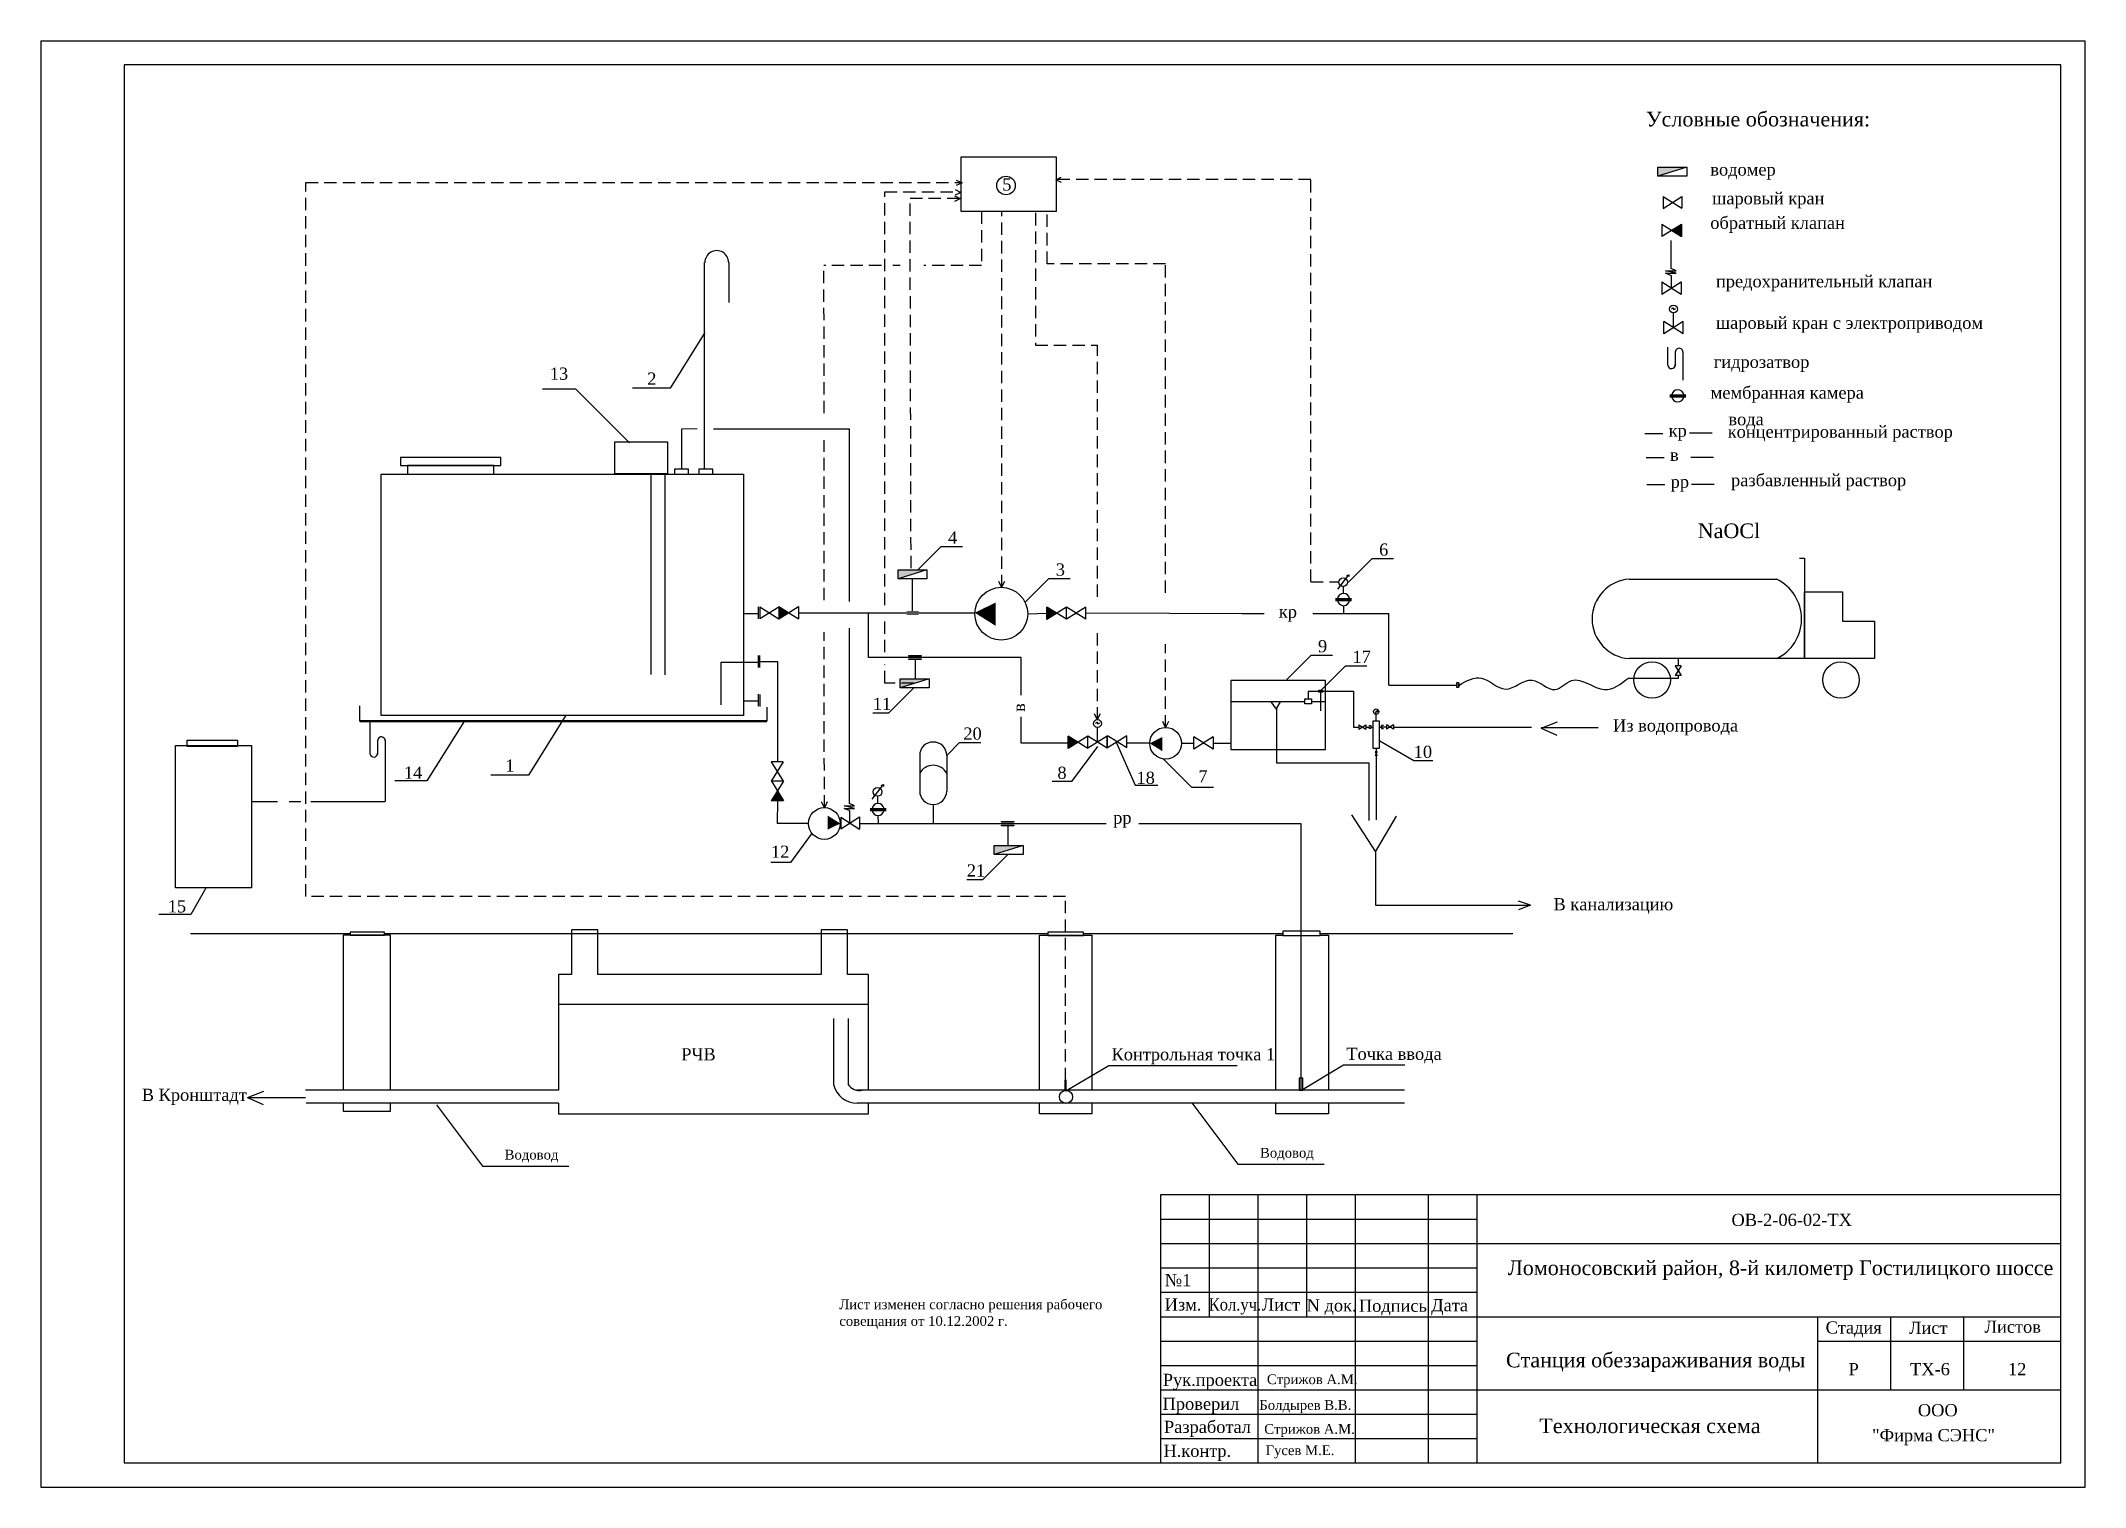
# Model space of a CAD drawing. Header units: millimetres. Extents: x 158645 to 1043550, y -60647 to 236438.
# Drawn here: x 564802 to 606802, y 146746 to 176446 of the extents above; entities that cross this region are included whole.
import ezdxf

# ---------------------------------------------------------------- set-up
doc = ezdxf.new("R2010")
doc.units = ezdxf.units.MM
doc.linetypes.add('DASHED', pattern=[19.05, 12.7, -6.35])
doc.layers.add('опорудование', color=7, linetype='Continuous')
doc.styles.add('CН', font='TIMES.TTF')
doc.styles.add('СН с наклоном', font='TIMES.TTF', dxfattribs={"oblique": 15})
doc.dimstyles.new('СИС', dxfattribs={"dimscale": 0, "dimtxt": 100, "dimasz": 150, "dimexe": 100, "dimexo": 0.625, "dimgap": 100, "dimtad": 1, "dimdsep": 46, "dimtxsty": 'CН', "dimblk": 'OBLIQUE', "dimcen": 2.5, "dimclrd": 3, "dimclre": 3, "dimclrt": 7, "dimadec": 0, "dimazin": 0, "dimtm": 1e-09, "dimtfac": 1, "dimtmove": 0, "dimatfit": 3, "dimldrblk": 'NONE', "dimfxl": 0, "dimtolj": 1, "dimtzin": 0, "dimarcsym": 0})

msp = doc.modelspace()

# ---------------------------------------------------------------- texts
for s, height, style, p in [('ОВ-2-06-02-ТХ', 250, 'CН', (599536.511, 152108.791)), ('Ломоносовский район, 8-й километр Гостилицкого шоссе', 300, 'СН с наклоном', (594940.642, 151099.719)), ('№1', 250, 'CН', (587890.677, 150872.093)), ('Изм.', 250, 'CН', (587890.677, 150372.093)), ('Лист', 250, 'CН', (589885.417, 150369.773)), ('N док.', 250, 'CН', (590808.153, 150353.421)), ('Подпись', 250, 'CН', (591881.251, 150346.436)), ('Дата', 250, 'CН', (593364.525, 150356.511)), ('Стадия', 250, 'CН', (601470.987, 149899.005)), ('Лист', 250, 'CН', (603185.308, 149891.426)), ('Листов', 250, 'CН', (604736.396, 149915.107)), ('Cтанция обеззараживания воды', 300, 'CН', (594903.882, 149205.369)), ('Р', 250, 'CН', (601941.667, 149044.168)), ('ТХ-6', 250, 'CН', (603205.67, 149044.168)), ('12', 250, 'CН', (605216.561, 149044.168)), ('Рук.проекта', 250, 'CН', (587852.662, 148824.188)), ('Стрижов А.М.', 200, 'CН', (589991.129, 148860.635)), ('Проверил', 250, 'CН', (587848.388, 148332.23)), ('Болдырев В.В.', 200, 'CН', (589836.123, 148332.23)), ('ООО', 250, 'CН', (603365.7, 148200.309)), ('Разработал', 250, 'CН', (587875.742, 147858.488)), ('Стрижов А.М.', 200, 'CН', (589936.421, 147840.267)), ('Технологическая схема', 300, 'CН', (595589.622, 147854.393)), ('"Фирма СЭНС"', 250, 'CН', (602425.53, 147686.998)), ('Н.контр.', 250, 'CН', (587866.624, 147366.524)), ('Гусев М.Е.', 200, 'CН', (589963.775, 147402.966))]:
    msp.add_text(s, height=height, dxfattribs=dict(style=style)).set_placement(p)
at = {"style": 'CН', "width": 0.9}
msp.add_text('Кол.уч.', height=250, dxfattribs=at).set_placement((588795.187, 150372.093))
at = {"layer": 'опорудование', "color": 7, "ltscale": 80, "style": 'CН'}
for s, height, p in [('Условные обозначения:', 300, (597780.353, 174689.784)), ('5', 250, (584554.257, 173372.528)), ('водомер', 250, (599102.057, 173680.207)), ('шаровый кран', 250, (599139.958, 173089.409)), ('обратный клапан', 250, (599101.182, 172585.772)), ('предохранительный клапан', 250, (599217.51, 171384.793)), ('шаровый кран с электроприводом', 250, (599217.51, 170532.486)), ('13', 250, (575257.103, 169487.655)), ('гидрозатвор', 250, (599172.851, 169729.47)), ('2', 250, (577260.41, 169386.061)), ('мембранная камера', 250, (599109.641, 169098.275)), ('кр', 250, (598246.474, 168319.188)), ('концентрированный раствор', 250, (599459.9, 168296.857)), ('вода', 250, (599473.37, 168552.508)), ('в', 250, (598273.413, 167821.249)), ('рр', 250, (598286.883, 167269.478)), ('разбавленный раствор', 250, (599527.25, 167300.978)), ('4', 250, (583439.143, 166120.506)), ('NaOCl', 300, (598842.636, 166235.718)), ('6', 250, (592296.996, 165875)), ('3', 250, (585653.779, 165464.201)), ('9', 250, (591040.796, 163890.231)), ('17', 250, (591748.848, 163671.981)), ('11', 250, (581895.199, 162706.906)), ('20', 250, (583754.402, 162095.871)), ('Из водопровода', 250, (597101.985, 162262.943)), ('10', 250, (593007.792, 161721.649)), ('14', 250, (572260.412, 161292.828)), ('1', 250, (574345.636, 161438.642)), ('8', 250, (585687.174, 161291.87)), ('18', 250, (587312.141, 161188.535)), ('7', 250, (588583.915, 161219.383)), ('рр', 250, (586832.897, 160370.393)), ('12', 250, (579803.119, 159669.469)), ('21', 250, (583825.961, 159285.611)), ('15', 250, (567409.201, 158547.71)), ('В канализацию', 250, (595879.378, 158591.456)), ('РЧВ', 250, (577959.41, 155509.971)), ('Контрольная точка 1', 250, (586798.918, 155509.971)), ('Точка ввода', 250, (591623.258, 155519.592)), ('В Кронштадт', 250, (566874.824, 154677.197)), ('Водовод', 200, (574330.949, 153473.14)), ('Водовод', 200, (589850.698, 153512.495)), ('Лист изменен согласно решения рабочего', 200, (581205.754, 150399.521)), ('совещания от 10.12.2002 г.', 200, (581205.754, 150057.1))]:
    msp.add_text(s, height=height, dxfattribs=at).set_placement(p)
for s, rotation, p in [('кр', 359.0758415, (590235.158, 164603.383)), ('в', 90, (585023.254, 162666.407))]:
    msp.add_text(s, height=250, rotation=rotation, dxfattribs=at).set_placement(p)

# ---------------------------------------------------------------- blocks, each defined once
blk = doc.blocks.new('_None')
blk = doc.blocks.new('_Oblique')
at = {"color": 0, "lineweight": -2}
blk.add_line((-0.5, -0.5), (0.5, 0.5), dxfattribs=at)

# ---------------------------------------------------------------- hatches: boundary and pattern name
at = {"layer": 'опорудование', "ltscale": 80}
for color, points in [(7, [(598023.594, 173849.953), (598023.594, 173666.14), (598618.817, 173849.953)]), (7, [(598507.44, 172429.816), (598507.44, 172684.706), (598303.919, 172557.261)]), (7, [(582412.661, 165581.424), (582412.661, 165397.611), (583007.884, 165581.424)]), (1, [(579964.85, 164578.349), (580165.24, 164703.833), (579964.85, 164829.318)]), (7, [(584420.088, 164432.27), (584419.868, 164912.533), (583987.905, 164702.628)]), (7, [(585469.181, 164820.283), (585469.181, 164565.394), (585672.702, 164692.839)]), (7, [(582454.994, 163344.674), (582454.994, 163160.861), (583050.217, 163344.674)]), (7, [(585908.406, 162169.395), (585908.406, 161914.505), (586111.927, 162041.95)]), (7, [(587841.308, 161859.739), (587841.176, 162147.897), (587581.999, 162021.953)]), (7, [(579806.67, 160843.073), (580061.56, 160843.073), (579934.115, 161046.594)]), (7, [(580967.659, 160536.823), (580967.791, 160248.665), (581226.968, 160374.608)]), (7, [(584385.755, 159923.38), (584385.755, 159739.567), (584980.978, 159923.38)])]:
    msp.add_hatch(color=color, dxfattribs=at).paths.add_polyline_path(points)
h = msp.add_hatch(color=7, dxfattribs=at)
h.paths.add_polyline_path([(582587.591, 164669.655), (582587.591, 164657.231), (582839.931, 164657.231), (582839.931, 164669.655)])
h.paths.add_polyline_path([(582839.931, 164727.371), (582839.931, 164739.795), (582587.591, 164739.795), (582587.591, 164727.371)])
h = msp.add_hatch(color=7, dxfattribs=at)
h.paths.add_polyline_path([(582637.746, 163755.85), (582637.746, 163743.426), (582890.086, 163743.426), (582890.086, 163755.85)])
h.paths.add_polyline_path([(582890.086, 163813.566), (582890.086, 163825.99), (582637.746, 163825.99), (582637.746, 163813.566)])
h = msp.add_hatch(color=7, dxfattribs=at)
h.paths.add_polyline_path([(584792.734, 160342.087), (584540.395, 160342.087), (584540.395, 160329.663), (584792.734, 160329.663)])
h.paths.add_polyline_path([(584792.734, 160412.227), (584540.395, 160412.227), (584540.395, 160399.803), (584792.734, 160399.803)])

# ---------------------------------------------------------------- linework, layer by layer
for p, q in [((564802.101, 176446.142), (606802.101, 176446.142)), ((564802.101, 176446.142), (564802.101, 146746.142)), ((606802.101, 146746.142), (606802.101, 176446.142)), ((606302.101, 175952.764), (566513.905, 175952.764)), ((566513.905, 175952.764), (566513.905, 147246.142)), ((606302.101, 147246.142), (606302.101, 175952.764)), ((587802.101, 152746.142), (587802.101, 147246.142)), ((606302.101, 152746.142), (587802.101, 152746.142)), ((588802.101, 152746.142), (588802.101, 150246.142)), ((589802.101, 152746.142), (589802.101, 147246.142)), ((590802.101, 152746.142), (590802.101, 150246.142)), ((591802.101, 152746.142), (591802.101, 147246.142)), ((593302.101, 152746.142), (593302.101, 147246.142)), ((594302.101, 152746.142), (594302.101, 147246.142)), ((587802.101, 152246.142), (594302.101, 152246.142)), ((587802.101, 151746.142), (606302.101, 151746.142)), ((587802.101, 151246.142), (594302.101, 151246.142)), ((587802.101, 150746.142), (594302.101, 150746.142)), ((587802.101, 150246.142), (606302.101, 150246.142)), ((601302.101, 150246.142), (601302.101, 147246.142)), ((602802.101, 150246.142), (602802.101, 148746.142)), ((604302.101, 150246.142), (604302.101, 148746.142)), ((587802.101, 149746.142), (594302.101, 149746.142)), ((601302.101, 149746.142), (606302.101, 149746.142)), ((587802.101, 149246.142), (594302.101, 149246.142)), ((587802.101, 148746.142), (606302.101, 148746.142)), ((587802.101, 148246.142), (594302.101, 148246.142)), ((587802.101, 147746.142), (594302.101, 147746.142)), ((566513.905, 147246.142), (606302.101, 147246.142)), ((564802.101, 146746.142), (606802.101, 146746.142))]:
    msp.add_line(p, q)
msp.add_arc((606792.101, 146756.142), 10, 270, 0)
at = {"layer": 'опорудование', "color": 3, "linetype": 'DASHED', "ltscale": 20}
for p, q in [((570242.656, 173541.019), (583698.941, 173541.019)), ((570242.656, 158875.555), (570242.656, 173541.019)), ((583609.092, 173588.763), (583727.569, 173531.769)), ((583727.569, 173531.769), (583609.092, 173474.776)), ((585657.247, 173595.888), (585763.487, 173648.96)), ((585657.247, 173591.465), (585763.487, 173547.238)), ((590895.517, 173597.454), (585666.775, 173597.454)), ((590895.517, 165333.848), (590895.517, 173597.454)), ((582139.951, 173348.793), (583687.11, 173348.793)), ((582139.951, 172098.239), (582139.951, 173348.793)), ((582680.875, 165616.381), (582660.275, 173217.502)), ((582660.275, 173217.502), (583665.597, 173217.502)), ((583575.748, 173265.246), (583694.225, 173208.253)), ((583694.225, 173208.253), (583575.748, 173151.259)), ((583587.152, 173392.821), (583705.629, 173335.827)), ((583705.629, 173335.827), (583587.152, 173278.833)), ((584129.148, 172940.135), (584129.148, 171831.608)), ((584542.531, 165225.246), (584542.531, 172940.135)), ((585234.904, 172912.528), (585234.904, 170196.749)), ((585474.633, 171866.771), (585474.633, 172940.135)), ((580893.122, 168803.725), (580890.857, 171831.608)), ((582069.701, 171831.608), (580890.857, 171831.608)), ((582139.951, 164858.575), (582139.951, 172098.239)), ((582453.406, 171831.608), (582303.832, 171831.608)), ((584129.148, 171831.608), (582942.377, 171831.608)), ((587909.784, 171866.771), (585474.633, 171866.771)), ((587909.784, 165110.3), (587909.784, 171866.771)), ((585234.904, 170196.749), (586510.46, 170196.749)), ((586510.46, 165027.922), (586510.46, 170196.749)), ((580895.997, 164960.054), (580893.536, 168249.697)), ((584541.95, 165227.218), (584484.956, 165345.695)), ((584598.943, 165345.695), (584541.95, 165227.218)), ((590895.517, 165333.848), (591459.409, 165333.848)), ((580899.183, 160699.951), (580896.489, 164302.139)), ((582139.951, 163889.675), (582139.951, 164520.601)), ((586510.46, 162507.052), (586510.46, 164328.397)), ((587909.784, 162348.218), (587909.784, 164057.297)), ((582139.951, 163258.75), (582139.951, 163643.668)), ((582736.104, 163258.75), (582139.951, 163258.75)), ((586505.462, 162510.142), (586448.468, 162628.619)), ((586562.455, 162628.619), (586505.462, 162510.142)), ((587909.973, 162347.147), (587852.98, 162465.625)), ((587966.967, 162465.625), (587909.973, 162347.147)), ((580898.829, 160698.342), (580841.836, 160816.819)), ((580955.823, 160816.819), (580898.829, 160698.342)), ((584666.564, 160342.087), (584666.564, 160342.087)), ((585853.451, 158875.555), (570242.656, 158875.555)), ((585853.451, 155103.715), (585853.451, 158875.555))]:
    msp.add_line(p, q, dxfattribs=at)
at = {"layer": 'опорудование', "color": 7, "ltscale": 80}
for p, q in [((598618.817, 173849.953), (598023.594, 173666.14)), ((598131.028, 173253.64), (598131.028, 173005.353)), ((598131.028, 173253.64), (598517.879, 173011.394)), ((598131.028, 173005.353), (598517.879, 173247.599)), ((598517.879, 173247.599), (598517.879, 173011.394)), ((598103.529, 172679.217), (598103.529, 172430.929)), ((598105.669, 172433.117), (598507.44, 172684.706)), ((598105.669, 172681.405), (598507.44, 172429.816)), ((598510.488, 172679.217), (598510.488, 172430.929)), ((598294.897, 171770.414), (598294.897, 172349.758)), ((578439.906, 167648.194), (578439.906, 171895.417)), ((578938.19, 171895.417), (578938.19, 171077.215)), ((598103.922, 171495.903), (598103.922, 171247.615)), ((598103.922, 171247.615), (598500.421, 171495.903)), ((598103.922, 171495.903), (598500.421, 171247.615)), ((598397.51, 171673.019), (598179.457, 171726.842)), ((598179.457, 171726.842), (598397.51, 171726.842)), ((598302.171, 171624.322), (598182.023, 171673.019)), ((598182.023, 171673.019), (598397.51, 171673.019)), ((598397.51, 171726.842), (598294.897, 171770.414)), ((598302.171, 171371.759), (598302.171, 171624.322)), ((598500.421, 171495.903), (598500.421, 171247.615)), ((598146.875, 170432.175), (598146.875, 170680.463)), ((598543.374, 170680.463), (598146.875, 170432.175)), ((598543.374, 170432.175), (598146.875, 170680.463)), ((598345.124, 170556.319), (598345.124, 170858.705)), ((598543.374, 170432.175), (598543.374, 170680.463)), ((598225.035, 170158.369), (598225.035, 169785.934)), ((598381.379, 170062.256), (598381.379, 169773.92)), ((598537.723, 170062.256), (598537.723, 169481.429)), ((598269.959, 169175.218), (598597.677, 169175.218)), ((598269.959, 169154.048), (598597.677, 169154.048)), ((598269.959, 169136.396), (598597.677, 169136.396)), ((577970.443, 168476.269), (578285.13, 168483.128)), ((577970.443, 167659.049), (577970.443, 168476.269)), ((578623.971, 168478.786), (581418.48, 168476.269)), ((581418.48, 164930.825), (581418.48, 168476.269)), ((597756.681, 168386.877), (598128.212, 168386.877)), ((598676.428, 168396.081), (599141.741, 168396.081)), ((597783.62, 167888.938), (598155.151, 167888.938)), ((598703.368, 167898.142), (599168.681, 167898.142)), ((577333.32, 167547.916), (577333.32, 163437.224)), ((577623.639, 167547.916), (577623.639, 163424.614)), ((578439.906, 167548.635), (578439.906, 167550.262)), ((597797.091, 167337.167), (598168.621, 167337.167)), ((598716.838, 167346.371), (599182.151, 167346.371)), ((583007.884, 165581.424), (582412.661, 165397.611)), ((591447.003, 165184.483), (591676.269, 165483.016)), ((591631.232, 165466.669), (591676.269, 165483.016)), ((591676.269, 165483.016), (591676.269, 165446.22)), ((582712.512, 164743.677), (582710.273, 165397.611)), ((591555.489, 165242.385), (591558.581, 165095.169)), ((601818.016, 165135.197), (601818.016, 164531.857)), ((579542.411, 164823.947), (579542.411, 164575.659)), ((579576.631, 164582.686), (579964.85, 164825.789)), ((579576.631, 164820.604), (579576.631, 164582.686)), ((579576.631, 164820.604), (579964.85, 164577.501)), ((579964.85, 164578.349), (580368.761, 164831.278)), ((579964.85, 164829.318), (580368.761, 164576.389)), ((579964.85, 164829.318), (579964.85, 164578.349)), ((580368.761, 164831.278), (580368.761, 164576.389)), ((585469.181, 164565.394), (585469.181, 164820.283)), ((585870.951, 164568.695), (585469.181, 164820.283)), ((585870.951, 164816.982), (585469.181, 164565.394)), ((585873.092, 164570.883), (585873.092, 164819.171)), ((586269.591, 164819.171), (585873.092, 164570.883)), ((586269.591, 164570.883), (585873.092, 164819.171)), ((586269.591, 164570.883), (586269.591, 164819.171)), ((591403.853, 164992.152), (591731.57, 164992.152)), ((591403.853, 164970.981), (591731.57, 164970.981)), ((591403.853, 164953.33), (591731.57, 164953.33)), ((591562.842, 164838.989), (591565.934, 164691.773)), ((581418.48, 160782.297), (581418.48, 164383.545)), ((601818.016, 164531.857), (602473.935, 164531.857)), ((602473.935, 164531.857), (602473.935, 164303.1)), ((579542.411, 163824.887), (579542.411, 163576.599)), ((579568.351, 163824.887), (579568.351, 163576.599)), ((582763.916, 163743.426), (582763.916, 163344.674)), ((598505.459, 163610.542), (598381.315, 163610.542)), ((598381.315, 163610.542), (598505.459, 163412.292)), ((598505.459, 163610.542), (598381.315, 163412.292)), ((598505.459, 163412.292), (598381.315, 163412.292)), ((579542.411, 163032.255), (579542.411, 162783.968)), ((579576.631, 163023.774), (579576.631, 162775.487)), ((583050.217, 163344.674), (582454.994, 163160.861)), ((589249.818, 162878.675), (589949.22, 162878.627)), ((589573.719, 162878.614), (590772.916, 162878.389)), ((590073.765, 162872.071), (590181.014, 162721.909)), ((590181.014, 162721.909), (590271.297, 162872.071)), ((590186.11, 162736.659), (590186.11, 161623.049)), ((590908.531, 162878.364), (591027.04, 162878.341)), ((590943.659, 162878.675), (591198.432, 162878.675)), ((592217.097, 162642.614), (592268.38, 162693.851)), ((592268.38, 162693.851), (592229.918, 162674.637)), ((592229.918, 162674.637), (592268.38, 162690.648)), ((592239.533, 162488.903), (592239.533, 162620.197)), ((592268.38, 162690.648), (592258.765, 162652.22)), ((585908.406, 161914.505), (585908.406, 162169.395)), ((586310.176, 161917.806), (585908.406, 162169.395)), ((586310.176, 162166.094), (585908.406, 161914.505)), ((586312.317, 161919.994), (586312.317, 162168.282)), ((586708.816, 162168.282), (586312.317, 161919.994)), ((586708.816, 161919.994), (586312.317, 162168.282)), ((586510.566, 162044.138), (586510.566, 162346.524)), ((586712.142, 161919.994), (586712.142, 162168.282)), ((587113.689, 161926.298), (586717.19, 162174.586)), ((587113.689, 162174.586), (586717.19, 161926.298)), ((586717.19, 161926.298), (586717.19, 162174.586)), ((587117.016, 161926.298), (587117.016, 162174.586)), ((588887.727, 162152.438), (588491.228, 161904.151)), ((588887.727, 161904.151), (588491.228, 162152.438)), ((588491.228, 161904.151), (588491.228, 162152.438)), ((588891.053, 161904.151), (588891.053, 162152.438)), ((591877.346, 162399.238), (592024.786, 162312.775)), ((591877.346, 162312.775), (592024.786, 162399.238)), ((591877.346, 162399.238), (591877.346, 162312.775)), ((592024.786, 162399.238), (592024.786, 162312.775)), ((592024.786, 162353.221), (592106.222, 162353.221)), ((592087.563, 162385.882), (592129.23, 162385.882)), ((592129.23, 162325.039), (592087.563, 162325.039)), ((592129.23, 162385.882), (592129.23, 162325.039)), ((592129.23, 162353.221), (592175.429, 162353.221)), ((592343.426, 162353.221), (592297.226, 162353.221)), ((592300.432, 162353.221), (592343.426, 162353.221)), ((592343.426, 162385.882), (592343.426, 162325.039)), ((592385.093, 162385.882), (592343.426, 162385.882)), ((592343.426, 162325.039), (592385.093, 162325.039)), ((592447.87, 162353.221), (592366.434, 162353.221)), ((592447.87, 162399.238), (592447.87, 162312.775)), ((592595.309, 162312.775), (592447.87, 162399.238)), ((592595.309, 162399.238), (592447.87, 162312.775)), ((592516.839, 162353.221), (592526.34, 162353.221)), ((592595.309, 162399.238), (592595.309, 162312.775)), ((595624.79, 162331.442), (595960.808, 162460.564)), ((595624.79, 162344.354), (595947.884, 162344.354)), ((595624.79, 162344.354), (596800.851, 162344.354)), ((595624.79, 162331.442), (595947.884, 162189.409)), ((582857.639, 161770.361), (582857.639, 161041.401)), ((583412.605, 161770.361), (583412.605, 161041.401)), ((592259.153, 161842.825), (592215.921, 161842.825)), ((592215.921, 161842.825), (592259.153, 161769.105)), ((592259.153, 161842.825), (592215.921, 161769.105)), ((592259.153, 161769.105), (592215.921, 161769.105)), ((592237.93, 161912.486), (592237.93, 161842.825)), ((592237.93, 161806.636), (592237.93, 161805.294)), ((592237.93, 161769.105), (592237.93, 160446.536)), ((580056.07, 161643.483), (579807.783, 161643.483)), ((579807.783, 161643.483), (580056.07, 161246.984)), ((580056.07, 161643.483), (579807.783, 161246.984)), ((590186.11, 161623.049), (592083.456, 161623.049)), ((592083.456, 161623.049), (592083.456, 160437.383)), ((580058.259, 161244.843), (579806.67, 160843.073)), ((580056.07, 161246.984), (579807.783, 161246.984)), ((579809.971, 161244.843), (580061.56, 160843.073)), ((581882.635, 160874.956), (582111.901, 161173.489)), ((581991.121, 160932.857), (581994.213, 160785.642)), ((582066.864, 161157.142), (582111.901, 161173.489)), ((582111.901, 161173.489), (582111.901, 161136.693)), ((580061.56, 160843.073), (579806.67, 160843.073)), ((581237.153, 160265.54), (581624.004, 160507.786)), ((581237.153, 160501.744), (581624.004, 160259.498)), ((581237.153, 160501.744), (581237.153, 160265.54)), ((581303.041, 160738.725), (581521.093, 160738.725)), ((581521.093, 160684.902), (581303.041, 160738.725)), ((581305.606, 160684.902), (581521.093, 160684.902)), ((581425.755, 160636.205), (581305.606, 160684.902)), ((581521.093, 160738.725), (581418.48, 160782.297)), ((581425.755, 160383.642), (581425.755, 160636.205)), ((581624.004, 160507.786), (581624.004, 160259.498)), ((581839.485, 160682.624), (582167.202, 160682.624)), ((581839.485, 160661.454), (582167.202, 160661.454)), ((581839.485, 160643.802), (582167.202, 160643.802)), ((581998.474, 160529.462), (582001.566, 160382.246)), ((583135.122, 160763.918), (583135.122, 160372.719)), ((591728.85, 160550.835), (592223.344, 159793.823)), ((592223.344, 159793.823), (592654.032, 160526.929)), ((584980.978, 159923.38), (584385.755, 159739.567)), ((592223.344, 159793.823), (592223.344, 158694.164)), ((595405.651, 158694.164), (595158.404, 158781.818)), ((592223.344, 158694.164), (595405.651, 158694.164)), ((595405.651, 158694.164), (595158.404, 158598.542)), ((571156.858, 158108.511), (567879.154, 158108.511)), ((585488.336, 158108.511), (571864.791, 158108.511)), ((590319.524, 158108.511), (586223.41, 158108.511)), ((595046.453, 158108.511), (591088.235, 158108.511)), ((575442.029, 156664.666), (581806.251, 156664.666)), ((581086.729, 156371.041), (581086.729, 155014.289)), ((581390.752, 156371.041), (581390.752, 155014.289)), ((569046.238, 154745.696), (569382.255, 154874.817)), ((569046.238, 154745.696), (569369.332, 154603.662)), ((569065.414, 154747.113), (570241.475, 154747.113)), ((575436.872, 154897.478), (570241.837, 154897.478)), ((575436.872, 154627.802), (570253.342, 154627.802)), ((592819.625, 154897.478), (581563.032, 154897.478)), ((592819.625, 154627.802), (581573.166, 154627.802))]:
    msp.add_line(p, q, dxfattribs=at)
at = {"layer": 'опорудование', "color": 1, "ltscale": 80}
for p, q in [((579238.42, 164687.98), (579539.325, 164687.473)), ((580367.42, 164697.374), (583171.618, 164697.374)), ((583013.516, 164697.374), (583991.419, 164697.374)), ((585077.22, 164682.24), (585679.945, 164697.374)), ((586058.5, 164686.986), (586084.183, 164686.986)), ((586067.593, 164697.374), (586075.089, 164697.374)), ((586269.591, 164697.374), (589708.752, 164686.986)), ((589482.414, 164686.986), (589935.09, 164686.986)), ((590932.589, 164686.986), (592497.704, 164686.986)), ((592497.704, 163213.776), (592497.704, 164686.986)), ((578772.392, 163688.919), (578772.392, 162807.992)), ((578772.392, 163688.919), (579539.325, 163688.413)), ((579568.351, 163700.743), (579934.491, 163700.743)), ((579934.491, 163700.743), (579934.491, 161643.483)), ((598446.096, 163610.542), (598446.124, 163762.808)), ((598446.096, 163507.091), (598446.096, 163515.743)), ((598446.096, 163360.62), (598446.096, 163412.292)), ((592497.704, 163213.776), (593894.092, 163213.776)), ((597419.884, 163360.62), (598446.096, 163360.62)), ((579240.177, 162896.288), (579539.325, 162895.781)), ((579934.115, 160843.073), (579930.935, 160374.148)), ((580573.379, 160374.148), (579930.935, 160374.148)), ((581062.084, 160372.719), (581237.153, 160372.719)), ((581408.311, 160372.719), (581443.198, 160372.719)), ((581624.004, 160372.719), (586691.501, 160372.719)), ((587358.852, 160372.719), (590687.743, 160372.719)), ((590687.743, 160372.719), (590687.743, 154890.963))]:
    msp.add_line(p, q, dxfattribs=at)
at = {"layer": 'опорудование', "color": 5, "ltscale": 80}
for p, q in [((581808.176, 163780.234), (581808.176, 164698.7)), ((583050.217, 163780.234), (581808.176, 163780.234)), ((584944.042, 163780.234), (583050.217, 163780.234)), ((584944.042, 163143.236), (584944.042, 163780.234)), ((584944.042, 163012.834), (584944.042, 163203.68)), ((590840.793, 163092.915), (591770.522, 163092.915)), ((590840.793, 163092.915), (590840.793, 162932.532)), ((591095.983, 163092.915), (591095.983, 162688.117)), ((591770.522, 163092.915), (591770.522, 162353.221)), ((571356.838, 162474.425), (571356.838, 162790.968)), ((579719.021, 162764.589), (579719.021, 162474.425)), ((584944.042, 162023.338), (584944.042, 162564.915)), ((591770.522, 162353.221), (591877.346, 162353.221)), ((592595.309, 162353.221), (595430.934, 162353.221)), ((585898.269, 162023.338), (584944.042, 162023.338)), ((586057.017, 162022.414), (585717.605, 162022.414)), ((587583.981, 162022.414), (587121.391, 162025.587)), ((588235.588, 162022.414), (588491.228, 162022.414)), ((588680.087, 162022.414), (588698.868, 162022.414)), ((588891.053, 162022.414), (589249.818, 162022.414))]:
    msp.add_line(p, q, dxfattribs=at)
at = {"layer": 'опорудование', "color": 5, "lineweight": 50, "ltscale": 80}
msp.add_line((579719.021, 162474.425), (571356.838, 162474.425), dxfattribs=at)
at = {"layer": 'опорудование', "color": 4, "ltscale": 80}
for p, q in [((571561.648, 162478.133), (571561.648, 162177.784)), ((571561.648, 162177.784), (571561.648, 161805.349)), ((571717.992, 162081.671), (571717.992, 161793.335)), ((571874.336, 162081.671), (571874.336, 161781.321)), ((571874.336, 161781.321), (571874.336, 160824.314)), ((569129.558, 160824.314), (569661.063, 160824.314)), ((569901.097, 160824.314), (570141.131, 160824.314)), ((570346.872, 160824.314), (571307.007, 160824.314)), ((571307.007, 160824.314), (571874.336, 160824.314))]:
    msp.add_line(p, q, dxfattribs=at)
at = {"layer": 'опорудование', "color": 3, "ltscale": 80}
msp.add_line((584666.564, 160329.663), (584666.564, 159923.38), dxfattribs=at)
at = {"layer": 'опорудование', "color": 7, "ltscale": 80}
for points in [[(583708.133, 174063.858), (585664.19, 174063.858), (585664.19, 172940.135), (583708.133, 172940.135)], [(598618.817, 173666.14), (598023.594, 173666.14), (598023.594, 173849.953), (598618.817, 173849.953)], [(577673.687, 167558.408), (576594.002, 167558.408), (576594.002, 168209.27), (577673.687, 168209.27)], [(572188.638, 167729.478), (574255.062, 167729.478), (574255.062, 167890.543), (572188.638, 167890.543)], [(572335.939, 167550.262), (574108.507, 167550.262), (574108.507, 167729.478), (572335.939, 167729.478)], [(577821.355, 167548.635), (578106.103, 167548.635), (578106.103, 167648.194), (577821.355, 167648.194)], [(578319.665, 167548.635), (578604.414, 167548.635), (578604.414, 167648.194), (578319.665, 167648.194)], [(571790.974, 167550.262), (579238.42, 167550.262), (579238.42, 162589.757), (571790.974, 162589.757)], [(583007.884, 165397.611), (582412.661, 165397.611), (582412.661, 165581.424), (583007.884, 165581.424)], [(582637.746, 163825.99), (582890.086, 163825.99), (582890.086, 163813.566), (582637.746, 163813.566)], [(582637.746, 163755.85), (582890.086, 163755.85), (582890.086, 163743.426), (582637.746, 163743.426)], [(583050.217, 163160.861), (582454.994, 163160.861), (582454.994, 163344.674), (583050.217, 163344.674)], [(591058.45, 163110.865), (591133.428, 163110.865), (591133.428, 163068.073), (591058.45, 163068.073)], [(590772.916, 162932.532), (590908.531, 162932.532), (590908.531, 162829.102), (590772.916, 162829.102)], [(592175.429, 162485.7), (592300.432, 162485.7), (592300.432, 161912.486), (592175.429, 161912.486)], [(567564.971, 161972.809), (569128.934, 161972.809), (569128.934, 159056.418), (567564.971, 159056.418)], [(567804.688, 162082.651), (568842.78, 162082.651), (568842.78, 161955.297), (567804.688, 161955.297)], [(584540.395, 160412.227), (584792.734, 160412.227), (584792.734, 160399.803), (584540.395, 160399.803)], [(584540.395, 160342.087), (584792.734, 160342.087), (584792.734, 160329.663), (584540.395, 160329.663)], [(584980.978, 159739.567), (584385.755, 159739.567), (584385.755, 159923.38), (584980.978, 159923.38)], [(571156.858, 158080.572), (571864.791, 158080.572), (571864.791, 158144.548), (571156.858, 158144.548)], [(585488.336, 158074.644), (586223.41, 158074.644), (586223.41, 158139.85), (585488.336, 158139.85)], [(590319.524, 158072.397), (591088.235, 158072.397), (591088.235, 158163.163), (590319.524, 158163.163)], [(585837.397, 154900.548), (585869.505, 154900.548), (585869.505, 155103.715), (585837.397, 155103.715)], [(590653.686, 154899.047), (590726.506, 154899.047), (590726.506, 155141.563), (590653.686, 155141.563)]]:
    msp.add_lwpolyline(points, close=True, dxfattribs=at)
for points in [[(598302.273, 170937.866), (598334.381, 170965.745), (598354.257, 170930.61), (598395.212, 170953.779)], [(600933.388, 165822.863), (601034.796, 165822.863), (601034.796, 163759.865), (597468.233, 163759.865)], [(597434.358, 165391.895), (600458.471, 165391.895)], [(602473.935, 164521.459), (602473.935, 163759.865), (601034.796, 163759.865), (601034.796, 165135.197), (601818.016, 165135.197)], [(600458.471, 163759.865), (597434.358, 163759.865)], [(589700.662, 163313.257), (589249.818, 163313.257), (589249.818, 161894.811), (591198.159, 161894.811), (591198.159, 163313.257), (589573.719, 163313.257)], [(586467.715, 162425.685), (586499.822, 162453.564), (586519.699, 162418.429), (586560.653, 162441.598)], [(571981.915, 154897.478), (571981.915, 158079.656), (571010.208, 158079.656), (571010.208, 154897.478)], [(576246.628, 157270.627), (576246.628, 158187.527), (575706.79, 158187.527), (575706.79, 157270.627)], [(581375.079, 157270.627), (581375.079, 158187.527), (580835.242, 158187.527), (580835.242, 157270.627)], [(585315.89, 154897.478), (585315.89, 158079.656), (586395.565, 158079.656), (586395.565, 154897.478)], [(590174.423, 154897.478), (590174.423, 158079.656), (590319.524, 158079.656)], [(591088.235, 158079.656), (591254.098, 158079.656), (591254.098, 154897.478)], [(575706.79, 157270.627), (575436.872, 157270.627), (575436.872, 154897.478)], [(580835.242, 157270.627), (576246.628, 157270.627)], [(581806.949, 154897.478), (581806.949, 157270.627), (581375.079, 157270.627)], [(571010.208, 154627.802), (571010.208, 154465.997), (571981.915, 154465.997), (571981.915, 154627.802)], [(575436.872, 154627.802), (575436.872, 154412.061), (581806.949, 154412.061), (581806.949, 154627.802)], [(586395.565, 154627.802), (586395.565, 154412.061), (585315.89, 154412.061), (585315.89, 154627.802)], [(591254.098, 154627.802), (591254.098, 154412.061), (590174.423, 154412.061), (590174.423, 154627.802)]]:
    msp.add_lwpolyline(points, dxfattribs=at)
at = {"layer": 'опорудование', "color": 1, "ltscale": 80}
for points in [[(593894.458, 163266.921), (593927.266, 163266.921), (593927.266, 163168.597), (593894.458, 163168.597)], [(593927.266, 163242.337), (593939.572, 163242.337), (593939.572, 163193.18), (593927.266, 163193.18)]]:
    msp.add_lwpolyline(points, close=True, dxfattribs=at)
at = {"layer": 'опорудование', "color": 7, "ltscale": 80}
for centre, radius in [((584631.89, 173476.876), 190.483), ((598345.192, 170939.394), 80.689), ((584534.214, 164682.24), 543.006), ((591557.533, 165331.709), 89.98), ((597906.232, 163322.26), 375.427), ((601785.652, 163322.26), 375.427), ((592236.328, 162671.434), 54.439), ((586510.634, 162427.213), 80.689), ((587909.784, 162022.414), 325.804), ((581993.165, 161022.182), 89.98), ((580899.183, 160374.148), 325.804), ((585863.702, 154759.097), 134.465)]:
    msp.add_circle(centre, radius, dxfattribs=at)
for centre, radius, start, end in [((578687.695, 171892.988), 245.602, 359.0568101, 180.4324024), ((598460.437, 170055.79), 78.15, 357.7108552, 180), ((598304.041, 169795.142), 78.386, 185.7151375, 3.4245249), ((598432.056, 169155.525), 125.086, 9.0579492, 170.9420508), ((598432.056, 169155.525), 125.086, 188.7966633, 351.2033367), ((591565.949, 164972.459), 125.086, 9.0579492, 170.9420508), ((597491.217, 164575.88), 817.993, 93.9858354, 266.0141646), ((600074.819, 164575.88), 901.703, 295.1806875, 64.8193125), ((591565.949, 164972.459), 125.086, 188.7966633, 351.2033367), ((583135.122, 161770.361), 277.483, 0, 180), ((583135.122, 161255.142), 315.783, 28.5124149, 151.4875851), ((583135.122, 161041.401), 277.483, 180, 0), ((582001.581, 160662.932), 125.086, 188.7966633, 351.2033367), ((582001.581, 160662.932), 125.086, 9.0579492, 170.9420508), ((581572.647, 155126.51), 498.708, 193.0041985, 270.0595928), ((581618.77, 155162.187), 270.514, 212.5519411, 281.890574)]:
    msp.add_arc(centre, radius, start, end, dxfattribs=at)
at = {"layer": 'опорудование', "color": 4, "ltscale": 80}
for centre, radius, start, end in [((571797.05, 162075.205), 78.15, 357.7108552, 180), ((571640.654, 161814.557), 78.386, 185.7151375, 3.4245249)]:
    msp.add_arc(centre, radius, start, end, dxfattribs=at)
at = {"layer": 'опорудование', "color": 1, "ltscale": 80}
msp.add_spline([(593939.572, 163217.759), (594402.552, 163360.62), (594895.157, 163135.032), (595439.124, 163319.602), (595911.236, 163124.762), (596249.905, 163309.353), (596927.279, 163124.762), (597419.884, 163360.62)], degree=3, dxfattribs=at)

msp.set_redraw_order([(e.dxf.handle, doc.entitydb.next_handle()) for e in msp.query("TEXT MTEXT ATTDEF DIMENSION ARC_DIMENSION")])  # texts and dimensions are drawn at this point

# ---------------------------------------------------------------- leaders
at = {"layer": 'опорудование', "color": 7, "ltscale": 80}
for points in [[(578440.711, 170455.815), (577731.833, 169312.703), (576959.544, 169312.703)], [(576895.283, 168188.443), (575791.892, 169290.694), (575107.028, 169290.694)], [(582811.986, 165573.484), (583299.156, 166060.216), (583734.802, 166060.216)], [(591669.84, 165327.978), (592157.01, 165814.71), (592592.655, 165814.71)], [(585026.623, 164917.179), (585513.793, 165403.912), (585949.438, 165403.912)], [(590400.624, 163330.206), (590900.81, 163829.942), (591336.455, 163829.942)], [(591108.676, 163111.956), (591608.862, 163611.692), (592044.507, 163611.692)], [(582744.192, 163165.87), (582217.904, 162639.951), (581897.543, 162639.951)], [(575589.346, 162599.835), (574817.058, 161365.284), (574044.77, 161365.284)], [(573504.122, 162482.797), (572731.834, 161248.246), (572073.516, 161247.763)], [(583412.605, 161770.361), (583677.388, 162034.835), (584116.367, 162034.835)], [(586508.357, 161955.46), (585979.254, 161238.024), (585577.681, 161238.024)], [(586895.094, 162044.489), (587286.61, 161158.21), (587749.63, 161158.21)], [(587858.183, 161705.185), (588444.688, 161119.218), (588897.129, 161119.218)], [(592313.193, 162069.823), (593008.718, 161669.009), (593398.632, 161669.009)], [(580648.76, 160183.665), (580200.79, 159575.409), (579799.216, 159575.409)], [(584674.953, 159744.575), (584148.665, 159218.657), (583828.305, 159218.657)], [(568200.285, 159056.595), (567880.623, 158503.128), (567222.305, 158502.644)], [(585861.709, 154881.342), (586743.642, 155406.793), (589382.606, 155406.793)], [(590686.05, 154890.963), (591567.982, 155416.414), (592822.107, 155416.414)], [(572929.138, 154596.157), (573874.504, 153336.802), (575647.064, 153336.802)], [(588448.887, 154635.512), (589394.253, 153376.157), (591166.813, 153376.157)]]:
    msp.add_leader(points, dimstyle='СИС', override={"dimgap": 100, "dimtad": 0}, dxfattribs=at)

doc.saveas('drawing.dxf')
